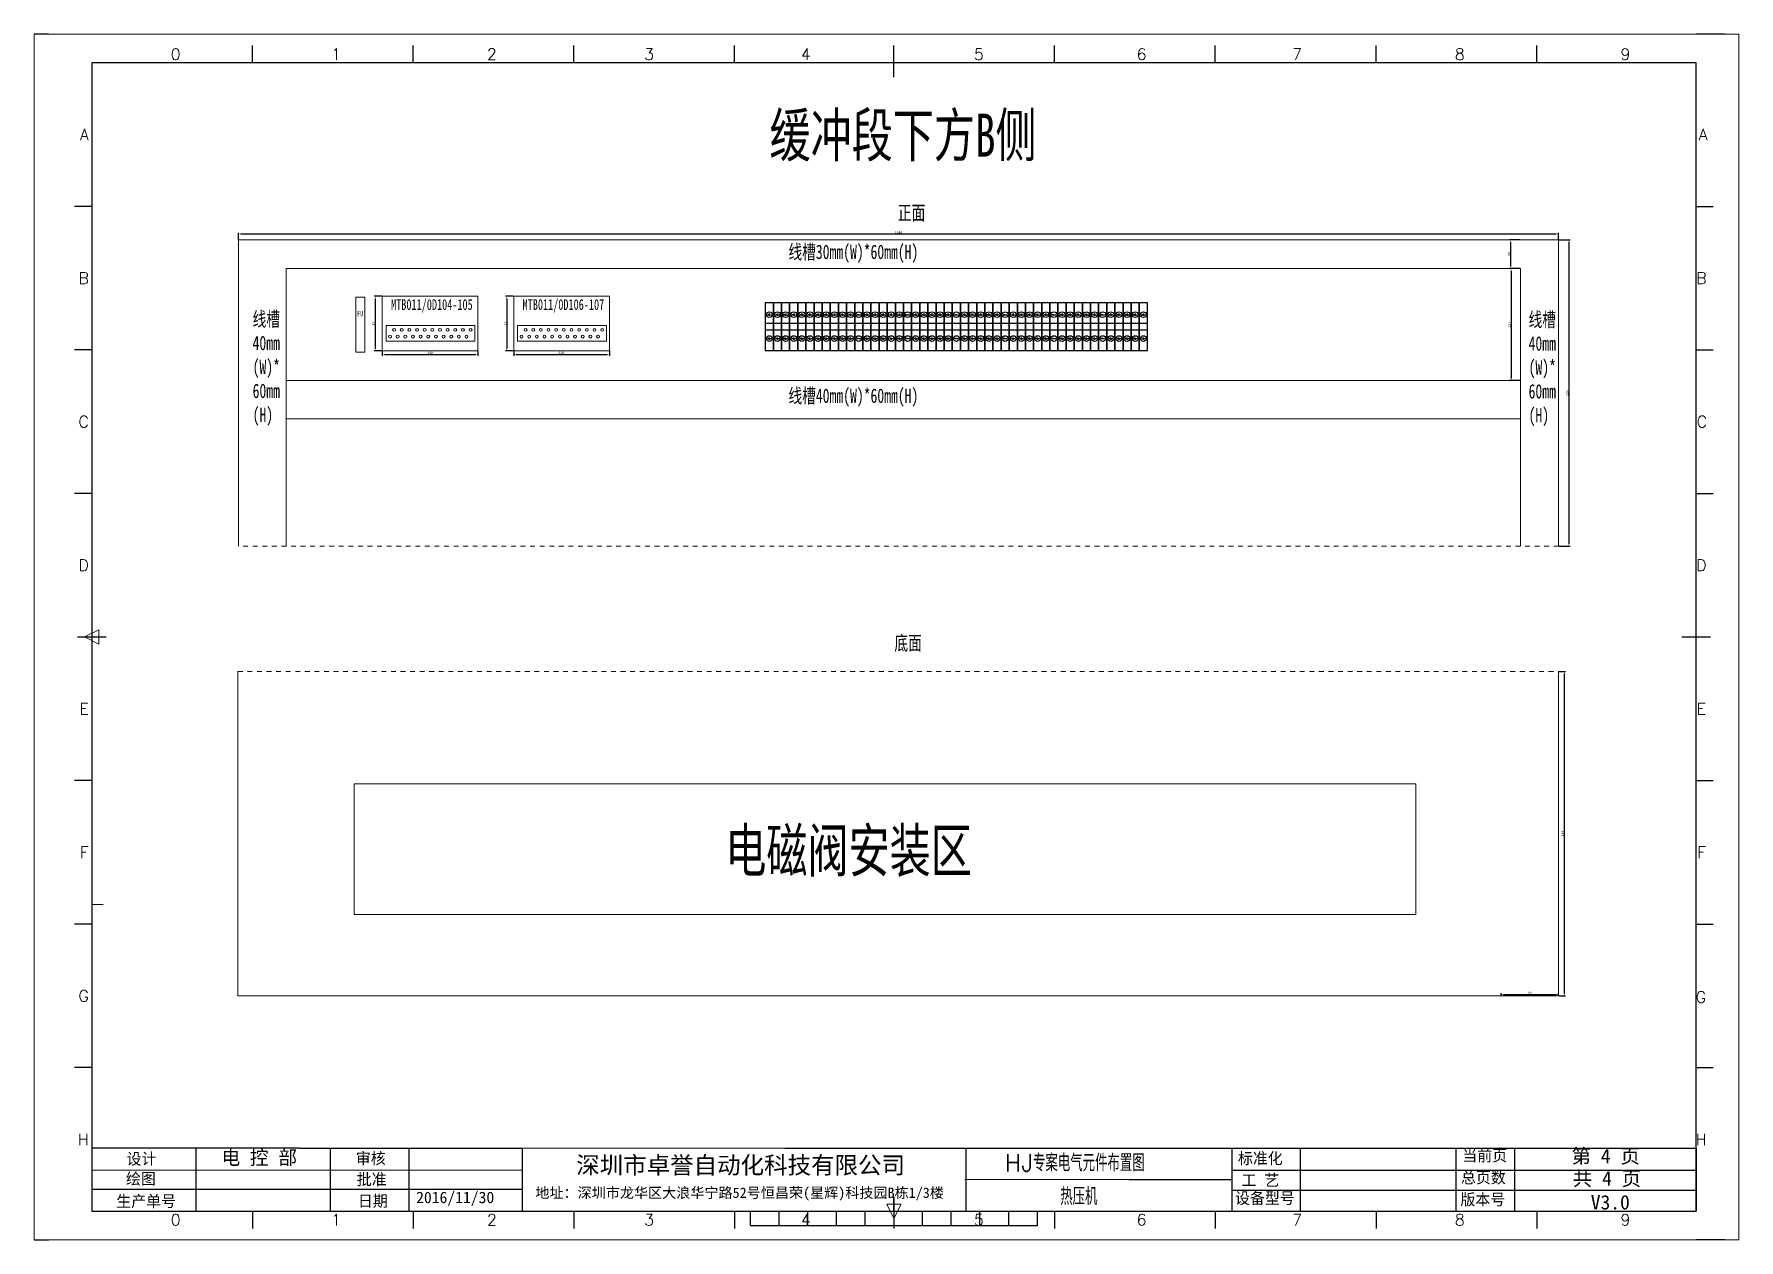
# Model space of a CAD drawing. Extents: x 35123 to 43919, y -4314 to -326.
# Drawn here: x 42137 to 43919, y -1586 to -326 of the extents above; entities that cross this region are included whole.
import ezdxf
from ezdxf.enums import TextEntityAlignment as Align

# ---------------------------------------------------------------- set-up
doc = ezdxf.new("R2010")
doc.units = 0
doc.header["$MEASUREMENT"] = 0
doc.linetypes.add('10', pattern=[20, 5, -5, 5, -5])
doc.layers.add('AE_BOR', color=1, linetype='Continuous')
doc.layers.add('细实线层', color=7, linetype='Continuous')
doc.styles.add('WD', font='romans.shx', dxfattribs={"bigfont": 'gbcbig.shx'})
doc.styles.add('宋', font='SimSun.ttf', dxfattribs={"width": 0.7})
doc.dimstyles.new('AM_ISO', dxfattribs={"dimtxt": 2.5, "dimasz": 2.5, "dimexe": 1.25, "dimexo": 0.5, "dimgap": 0.5, "dimtad": 1, "dimdsep": 46, "dimtxsty": 'Standard', "dimcen": 0, "dimclrd": 5, "dimclre": 5, "dimclrt": 1, "dimadec": 0, "dimazin": 2, "dimtp": 0.1, "dimtm": 0.1, "dimtfac": 0.71, "dimtmove": 0, "dimatfit": 3, "dimfxl": 1, "dimtfillclr": 6, "dimlwd": -1, "dimlwe": -1, "dimarcsym": 0})

msp = doc.modelspace()

# ---------------------------------------------------------------- texts
at = {"lineweight": 0, "attachment_point": 1, "style": '宋'}
for s, insert, char_height, width in [('缓冲段下方B侧', (42905.974, -409.365), 45, 555.59453), ('正面', (43040.157, -505.564), 15, 185.19818), ('线槽30mm(W)*60mm(H)', (42925.757, -546.343), 15, 185.19818), ('MTB011/0D104-105', (42510.389, -603.326), 11.2, 74.37029), ('MTB011/0D106-107', (42647.854, -603.326), 11.2, 74.37029), ('线槽\\P40mm\\P(W)*\\P60mm\\P(H)', (42365.648, -616.583), 15, 91.14982), ('FU', (42474.88, -615.556), 5.6, 37.18515), ('线槽\\P40mm\\P(W)*\\P60mm\\P(H)', (43699.407, -617.062), 15, 91.14982), ('线槽40mm(W)*60mm(H)', (42925.757, -696.702), 15, 185.19818), ('底面', (43036.55, -955.144), 15, 185.19818), ('电磁阀安装区', (42859.703, -1156.863), 45, 555.59453)]:
    msp.add_mtext(s, dxfattribs=dict(at, insert=insert, char_height=char_height, width=width))
at = {"ltscale": 2, "attachment_point": 1}
for s, insert, char_height, width in [('设计', (42233.931, -1495.603), 12, 58.03508), ('电 控 部', (42333.213, -1492.686), 15, 104.49408), ('审核', (42473.545, -1495.07), 12, 76.52238), ('{\\Fromans,gbcbig|c134;HJ专案电气元件布置图}', (43152.126, -1496.788), 18, 184.82999), ('标准化', (43395.611, -1495.078), 12, 70.01973), ('当前页', (43630.193, -1492.121), 12, 58.03508), ('{\\C256;绘图}', (42233.31, -1516.386), 12, 58.03508), ('总页数', (43628.755, -1515.167), 12, 58.03508), ('批准', (42474.541, -1517.05), 12, 76.52238), ('{\\Fromans,gbcbig|c134;热压机}', (43209.863, -1531.781), 18, 131.73846), ('工 艺', (43399.379, -1517.944), 12, 58.03508), ('生产单号', (42223.194, -1539.88), 12, 75.4601), ('日期', (42475.692, -1539.565), 12, 76.52238), ('2016/11/30', (42536.573, -1535.937), 12, 76.52238), ('设备型号', (43392.573, -1536.726), 12, 95.01614), ('版本号', (43628.138, -1538.095), 12, 58.03508)]:
    msp.add_mtext(s, dxfattribs=dict(at, insert=insert, char_height=char_height, width=width))
for s, insert, char_height, width, attachment_point in [('{\\fSimSun|b0|i0|c134|p2;深圳市卓誉自动化科技有限公司}', (42703.886, -1519.166), 18, 403.38831, 7), ('{\\fSimSun|b0|i0|c134|p2;第 }4 {\\fSimSun|b0|i0|c134|p2;页}', (43744.301, -1491.157), 15, 114.49053, 1), ('{\\fSimSun|b0|i0|c134|p2;共} 4 {\\fSimSun|b0|i0|c134|p2;页}', (43745.531, -1514.667), 15, 121.47732, 1), ('{\\fSimSun|b0|i0|c134|p2;地址：深圳市龙华区大浪华宁路52号恒昌荣(星辉)科技园B栋1/3楼}', (42661.167, -1545.321), 10.8, 473.59562, 7), ('V3.0', (43764.396, -1539.534), 15, 121.47732, 1)]:
    msp.add_mtext(s, dxfattribs=dict(insert=insert, char_height=char_height, width=width, attachment_point=attachment_point))

# ---------------------------------------------------------------- blocks, each defined once
blk = doc.blocks.new('gb_a2_a')
for p, q in [((584, 410), (25, 410)), ((25, 410), (25, 10)), ((584, 10), (584, 410)), ((25, 10), (584, 10))]:
    blk.add_line(p, q)
at = {"lineweight": 9, "ltscale": 0.1}
blk.add_line((25, 116.86), (29, 116.86), dxfattribs=at)
at = {"layer": 'AE_BOR', "lineweight": 30}
for p, q in [((10, 420), (4.93, 420)), ((594, 420), (584, 420)), ((4.93, 0), (10, 0)), ((594, 0), (584, 0))]:
    blk.add_line(p, q, dxfattribs=at)
at = {"layer": 'AE_BOR', "color": 1, "lineweight": 15}
for p, q in [((4.93, 420), (598.93, 420)), ((4.93, 0), (4.93, 420)), ((598.93, 420), (598.93, 0)), ((22.5, 210), (27.5, 212.5)), ((27.5, 207.5), (22.5, 210)), ((27.5, 212.5), (27.5, 207.5)), ((304.5, 7.5), (302, 12.5)), ((302, 12.5), (307, 12.5)), ((307, 12.5), (304.5, 7.5)), ((598.93, 0), (4.93, 0))]:
    blk.add_line(p, q, dxfattribs=at)
at = {"layer": 'AE_BOR'}
for p, q in [((81, 410), (81, 416)), ((137, 410), (137, 416)), ((193, 410), (193, 416)), ((249, 410), (249, 416)), ((304.5, 410), (304.5, 416)), ((360.5, 410), (360.5, 416)), ((416.5, 410), (416.5, 416)), ((472.5, 410), (472.5, 416)), ((528.5, 410), (528.5, 416)), ((25, 360), (19, 360)), ((584, 360), (590, 360)), ((25, 310), (19, 310)), ((584, 310), (590, 310)), ((25, 260), (19, 260)), ((584, 260), (590, 260)), ((25, 160), (19, 160)), ((584, 160), (590, 160)), ((25, 110), (19, 110)), ((584, 110), (590, 110)), ((25, 60), (19, 60)), ((584, 60), (590, 60)), ((81, 10), (81, 4)), ((137, 10), (137, 4)), ((193, 10), (193, 4)), ((249, 10), (249, 4)), ((304.5, 10), (304.5, 4)), ((360.5, 10), (360.5, 4)), ((416.5, 10), (416.5, 4)), ((472.5, 10), (472.5, 4)), ((528.5, 10), (528.5, 4))]:
    blk.add_line(p, q, dxfattribs=at)
at = {"layer": 'AE_BOR', "color": 2, "lineweight": 30}
for p, q in [((304.5, 405), (304.5, 415)), ((20, 210), (30, 210)), ((579, 210), (589, 210)), ((304.5, 10), (304.5, 15)), ((304.5, 15), (304.5, 5)), ((254.5, 5), (254.5, 10)), ((264.5, 5), (264.5, 10)), ((274.5, 5), (274.5, 10)), ((284.5, 5), (284.5, 10)), ((294.5, 5), (294.5, 10)), ((304.5, 10), (304.5, 5)), ((314.5, 5), (314.5, 10)), ((324.5, 5), (324.5, 10)), ((334.5, 5), (334.5, 10)), ((344.5, 5), (344.5, 10)), ((354.5, 5), (354.5, 10)), ((254.5, 5), (354.5, 5))]:
    blk.add_line(p, q, dxfattribs=at)
at = {"layer": 'AE_BOR', "style": 'WD'}
for s, p in [('0', (54.27, 411)), ('1', (110.12, 411)), ('2', (164.42, 411)), ('3', (219.22, 411)), ('4', (273.82, 411)), ('5', (334.12, 411)), ('6', (390.81, 411)), ('7', (445.01, 411)), ('8', (501.67, 411)), ('9', (559.4, 411)), ('0', (54.27, 5)), ('1', (110.12, 5)), ('2', (164.42, 5)), ('3', (219.22, 5)), ('4', (273.82, 5)), ('5', (334.12, 5)), ('6', (390.81, 5)), ('7', (445.01, 5)), ('8', (501.67, 5)), ('9', (559.4, 5))]:
    blk.add_text(s, height=4, dxfattribs=at).set_placement(p, align=Align.CENTER)
for s, p in [('A', (24, 385)), ('A', (588.05, 385)), ('B', (24, 335)), ('B', (587.67, 335)), ('C', (24, 285)), ('C', (587.86, 285)), ('D', (24, 235)), ('D', (587.67, 235)), ('E', (24, 185)), ('E', (587.48, 185)), ('F', (24, 135)), ('F', (587.48, 135)), ('F', (587.48, 135)), ('G', (24, 85)), ('G', (587.48, 84.56)), ('H', (24, 35)), ('H', (587.67, 35))]:
    blk.add_text(s, height=4, dxfattribs=at).set_placement(p, align=Align.MIDDLE_RIGHT)
blk = doc.blocks.new('*D93')
at = {"color": 5}
for p, q in [((42350.8, -540.9), (42350.8, -533.9)), ((43730.8, -540.9), (43730.8, -533.9)), ((42353.3, -535.1), (43728.3, -535.1))]:
    blk.add_line(p, q, dxfattribs=at)
at = {"color": 5, "lineweight": 0}
for points in [[(42353.3, -534.7), (42353.3, -535.5), (42350.8, -535.1)], [(43728.3, -534.7), (43728.3, -535.5), (43730.8, -535.1)]]:
    blk.add_solid(points, dxfattribs=at)
at = {"layer": 'Defpoints', "color": 0, "lineweight": 0}
for p in [(42350.8, -541.4), (43730.8, -535.1), (43730.8, -541.4)]:
    blk.add_point(p, dxfattribs=at)
at = {"color": 1, "lineweight": 0, "insert": (43040.8, -533.4), "char_height": 2.5, "attachment_point": 5}
blk.add_mtext('1380', dxfattribs=at)
blk = doc.blocks.new('*D94')
at = {"color": 5}
for p, q in [((43731.3, -541.4), (43742.8, -541.4)), ((43741.5, -543.9), (43741.5, -858.9)), ((43731.3, -861.4), (43742.8, -861.4))]:
    blk.add_line(p, q, dxfattribs=at)
at = {"color": 5, "lineweight": 0}
for points in [[(43741.1, -543.9), (43742, -543.9), (43741.5, -541.4)], [(43741.1, -858.9), (43742, -858.9), (43741.5, -861.4)]]:
    blk.add_solid(points, dxfattribs=at)
at = {"layer": 'Defpoints', "color": 0, "lineweight": 0}
for p in [(43730.8, -541.4), (43730.8, -861.4), (43741.5, -861.4)]:
    blk.add_point(p, dxfattribs=at)
at = {"color": 1, "lineweight": 0, "insert": (43739.8, -701.4), "char_height": 2.5, "attachment_point": 5, "rotation": 90}
blk.add_mtext('320', dxfattribs=at)
blk = doc.blocks.new('*D95')
at = {"color": 5}
for p, q in [((43731.3, -992.4), (43738, -992.4)), ((43736.7, -994.9), (43736.7, -1328.9)), ((43731.3, -1331.4), (43738, -1331.4))]:
    blk.add_line(p, q, dxfattribs=at)
at = {"color": 5, "lineweight": 0}
for points in [[(43736.3, -994.9), (43737.1, -994.9), (43736.7, -992.4)], [(43736.3, -1328.9), (43737.1, -1328.9), (43736.7, -1331.4)]]:
    blk.add_solid(points, dxfattribs=at)
at = {"layer": 'Defpoints', "color": 0, "lineweight": 0}
for p in [(43730.8, -992.4), (43730.8, -1331.4), (43736.7, -1331.4)]:
    blk.add_point(p, dxfattribs=at)
at = {"color": 1, "lineweight": 0, "insert": (43735, -1161.9), "char_height": 2.5, "attachment_point": 5, "rotation": 90}
blk.add_mtext('339', dxfattribs=at)
blk = doc.blocks.new('*D96')
at = {"color": 5}
for p, q in [((43670.8, -1330.9), (43670.8, -1328.5)), ((43673.3, -1329.8), (43728.3, -1329.8)), ((43730.8, -1330.9), (43730.8, -1328.5))]:
    blk.add_line(p, q, dxfattribs=at)
at = {"color": 5, "lineweight": 0}
for points in [[(43673.3, -1329.4), (43673.3, -1330.2), (43670.8, -1329.8)], [(43728.3, -1329.4), (43728.3, -1330.2), (43730.8, -1329.8)]]:
    blk.add_solid(points, dxfattribs=at)
at = {"layer": 'Defpoints', "color": 0, "lineweight": 0}
for p in [(43670.8, -1331.4), (43730.8, -1329.8), (43730.8, -1331.4)]:
    blk.add_point(p, dxfattribs=at)
at = {"color": 1, "lineweight": 0, "insert": (43700.8, -1328), "char_height": 2.5, "attachment_point": 5}
blk.add_mtext('60', dxfattribs=at)
blk = doc.blocks.new('*D97')
at = {"color": 5}
for p, q in [((43690.3, -571.4), (43679.8, -571.4)), ((43681.1, -573.9), (43681.1, -685.9)), ((43690.3, -688.4), (43679.8, -688.4))]:
    blk.add_line(p, q, dxfattribs=at)
at = {"color": 5, "lineweight": 0}
for points in [[(43680.6, -573.9), (43681.5, -573.9), (43681.1, -571.4)], [(43680.6, -685.9), (43681.5, -685.9), (43681.1, -688.4)]]:
    blk.add_solid(points, dxfattribs=at)
at = {"layer": 'Defpoints', "color": 0, "lineweight": 0}
for p in [(43690.8, -571.4), (43681.1, -688.4), (43690.8, -688.4)]:
    blk.add_point(p, dxfattribs=at)
at = {"color": 1, "lineweight": 0, "insert": (43679.3, -629.9), "char_height": 2.5, "attachment_point": 5, "rotation": 90}
blk.add_mtext('117', dxfattribs=at)
blk = doc.blocks.new('*D98')
at = {"color": 5}
for p, q in [((43690.3, -541.4), (43679.5, -541.4)), ((43680.8, -568.9), (43680.8, -543.9)), ((43690.3, -571.4), (43679.5, -571.4))]:
    blk.add_line(p, q, dxfattribs=at)
at = {"color": 5, "lineweight": 0}
for points in [[(43680.4, -543.9), (43681.2, -543.9), (43680.8, -541.4)], [(43680.4, -568.9), (43681.2, -568.9), (43680.8, -571.4)]]:
    blk.add_solid(points, dxfattribs=at)
at = {"layer": 'Defpoints', "color": 0, "lineweight": 0}
for p in [(43680.8, -541.4), (43690.8, -541.4), (43690.8, -571.4)]:
    blk.add_point(p, dxfattribs=at)
at = {"color": 1, "lineweight": 0, "insert": (43679, -556.4), "char_height": 2.5, "attachment_point": 5, "rotation": 90}
blk.add_mtext('30', dxfattribs=at)
blk = doc.blocks.new('*D195')
at = {"color": 5}
for p, q in [((42501.2, -657.8), (42501.2, -662.4)), ((42601.2, -657.8), (42601.2, -662.4)), ((42503.7, -661.1), (42598.7, -661.1))]:
    blk.add_line(p, q, dxfattribs=at)
at = {"color": 5, "lineweight": 0}
for points in [[(42503.7, -660.7), (42503.7, -661.6), (42501.2, -661.1)], [(42598.7, -660.7), (42598.7, -661.6), (42601.2, -661.1)]]:
    blk.add_solid(points, dxfattribs=at)
at = {"layer": 'Defpoints', "color": 0, "lineweight": 0}
for p in [(42501.2, -657.3), (42601.2, -657.3), (42601.2, -661.1)]:
    blk.add_point(p, dxfattribs=at)
at = {"color": 1, "lineweight": 0, "insert": (42551.2, -659.4), "char_height": 2.5, "attachment_point": 5}
blk.add_mtext('100', dxfattribs=at)
blk = doc.blocks.new('*D196')
at = {"layer": 'Defpoints', "color": 0, "lineweight": 0}
for p in [(42501.2, -600.3), (42493.8, -657.3), (42501.2, -657.3)]:
    blk.add_point(p, dxfattribs=at)
at = {"layer": '细实线层', "color": 5}
for p, q in [((42500.7, -600.3), (42492.6, -600.3)), ((42493.8, -602.8), (42493.8, -654.8)), ((42500.7, -657.3), (42492.6, -657.3))]:
    blk.add_line(p, q, dxfattribs=at)
at = {"layer": '细实线层', "color": 5, "lineweight": 0}
for points in [[(42493.4, -602.8), (42494.2, -602.8), (42493.8, -600.3)], [(42493.4, -654.8), (42494.2, -654.8), (42493.8, -657.3)]]:
    blk.add_solid(points, dxfattribs=at)
at = {"layer": '细实线层', "color": 1, "lineweight": 0, "insert": (42492.1, -628.8), "char_height": 2.5, "attachment_point": 5, "rotation": 90}
blk.add_mtext('57', dxfattribs=at)
blk = doc.blocks.new('*D197')
at = {"color": 5}
for p, q in [((42638.6, -657.8), (42638.6, -662.4)), ((42738.6, -657.8), (42738.6, -662.4)), ((42641.1, -661.1), (42736.1, -661.1))]:
    blk.add_line(p, q, dxfattribs=at)
at = {"color": 5, "lineweight": 0}
for points in [[(42641.1, -660.7), (42641.1, -661.6), (42638.6, -661.1)], [(42736.1, -660.7), (42736.1, -661.6), (42738.6, -661.1)]]:
    blk.add_solid(points, dxfattribs=at)
at = {"layer": 'Defpoints', "color": 0, "lineweight": 0}
for p in [(42638.6, -657.3), (42738.6, -657.3), (42738.6, -661.1)]:
    blk.add_point(p, dxfattribs=at)
at = {"color": 1, "lineweight": 0, "insert": (42688.6, -659.4), "char_height": 2.5, "attachment_point": 5}
blk.add_mtext('100', dxfattribs=at)
blk = doc.blocks.new('*D198')
at = {"layer": 'Defpoints', "color": 0, "lineweight": 0}
for p in [(42638.6, -600.3), (42631.3, -657.3), (42638.6, -657.3)]:
    blk.add_point(p, dxfattribs=at)
at = {"layer": '细实线层', "color": 5}
for p, q in [((42638.1, -600.3), (42630, -600.3)), ((42631.3, -602.8), (42631.3, -654.8)), ((42638.1, -657.3), (42630, -657.3))]:
    blk.add_line(p, q, dxfattribs=at)
at = {"layer": '细实线层', "color": 5, "lineweight": 0}
for points in [[(42630.9, -602.8), (42631.7, -602.8), (42631.3, -600.3)], [(42630.9, -654.8), (42631.7, -654.8), (42631.3, -657.3)]]:
    blk.add_solid(points, dxfattribs=at)
at = {"layer": '细实线层', "color": 1, "lineweight": 0, "insert": (42629.5, -628.8), "char_height": 2.5, "attachment_point": 5, "rotation": 90}
blk.add_mtext('57', dxfattribs=at)

# ---------------------------------------------------------------- dimensions: what is measured, and where the dimension line sits
at = {"lineweight": 0}
for base, p1, p2, picture, middle in [((43730.824, -535.133), (42350.824, -541.415), (43730.824, -541.415), '*D93', (43040.824, -533.383)), ((42601.183, -661.145), (42501.183, -657.335), (42601.183, -657.335), '*D195', (42551.183, -659.395)), ((42738.648, -661.145), (42638.648, -657.335), (42738.648, -657.335), '*D197', (42688.648, -659.395)), ((43730.824, -1329.78), (43670.824, -1331.352), (43730.824, -1331.352), '*D96', (43700.824, -1328.03))]:
    dim = msp.add_linear_dim(base=base, p1=p1, p2=p2, dimstyle='AM_ISO', dxfattribs=at)
    dim.commit()
    dim.dimension.update_dxf_attribs({"geometry": picture, "text_midpoint": middle})
for base, p1, p2, picture, middle in [((43680.779, -541.415), (43690.824, -571.415), (43690.824, -541.415), '*D98', (43679.029, -556.415)), ((43741.548, -861.415), (43730.824, -541.415), (43730.824, -861.415), '*D94', (43739.798, -701.415)), ((43681.066, -688.419), (43690.824, -571.415), (43690.824, -688.419), '*D97', (43679.316, -629.917)), ((43736.71, -1331.352), (43730.824, -992.352), (43730.824, -1331.352), '*D95', (43734.96, -1161.852))]:
    dim = msp.add_linear_dim(base=base, p1=p1, p2=p2, angle=90, dimstyle='AM_ISO', dxfattribs=at)
    dim.commit()
    dim.dimension.update_dxf_attribs({"geometry": picture, "text_midpoint": middle})
at = {"layer": '细实线层', "lineweight": 0}
for base, p1, p2, picture, middle in [((42493.824, -657.335), (42501.183, -600.335), (42501.183, -657.335), '*D196', (42492.074, -628.835)), ((42631.289, -657.335), (42638.648, -600.335), (42638.648, -657.335), '*D198', (42629.539, -628.835))]:
    dim = msp.add_linear_dim(base=base, p1=p1, p2=p2, angle=90, dimstyle='AM_ISO', dxfattribs=at)
    dim.commit()
    dim.dimension.update_dxf_attribs({"geometry": picture, "text_midpoint": middle})

# ---------------------------------------------------------------- linework, layer by layer
at = {"lineweight": 0}
for p, q in [((42350.824, -541.415), (43730.824, -541.415)), ((42350.824, -861.415), (42350.824, -541.415)), ((42350.824, -541.415), (42350.824, -861.415)), ((43730.824, -541.415), (43730.824, -861.415)), ((42400.824, -571.415), (43690.824, -571.415)), ((42400.824, -571.415), (42400.824, -861.415)), ((43690.824, -571.415), (43690.824, -861.415)), ((42601.183, -600.335), (42501.183, -600.335)), ((42501.183, -600.335), (42501.183, -650.335)), ((42601.183, -657.335), (42601.183, -600.335)), ((42738.648, -600.335), (42638.648, -600.335)), ((42638.648, -600.335), (42638.648, -650.335)), ((42738.648, -657.335), (42738.648, -600.335)), ((42501.183, -657.335), (42601.183, -657.335)), ((42638.648, -657.335), (42738.648, -657.335)), ((42400.824, -688.419), (43690.824, -688.419)), ((42400.824, -728.419), (43690.824, -728.419)), ((42350.324, -992.352), (42350.324, -1331.352)), ((43730.824, -992.352), (43730.824, -1331.352)), ((43730.824, -1331.352), (42350.324, -1331.352)), ((42650.324, -1331.352), (42350.324, -1331.352))]:
    msp.add_line(p, q, dxfattribs=at)
for p, q in [((42905.758, -619.501), (42903.758, -619.501)), ((42903.758, -619.501), (42907.758, -619.501)), ((42905.758, -619.501), (42905.758, -618.301)), ((42905.758, -618.301), (42905.758, -620.701)), ((42914.258, -619.501), (42912.258, -619.501)), ((42912.258, -619.501), (42916.258, -619.501)), ((42914.258, -619.501), (42914.258, -618.301)), ((42914.258, -618.301), (42914.258, -620.701)), ((42922.758, -619.501), (42920.758, -619.501)), ((42920.758, -619.501), (42924.758, -619.501)), ((42922.758, -619.501), (42922.758, -618.301)), ((42922.758, -618.301), (42922.758, -620.701)), ((42931.258, -619.501), (42929.258, -619.501)), ((42929.258, -619.501), (42933.258, -619.501)), ((42931.258, -619.501), (42931.258, -618.301)), ((42931.258, -618.301), (42931.258, -620.701)), ((42939.758, -619.501), (42937.758, -619.501)), ((42937.758, -619.501), (42941.758, -619.501)), ((42939.758, -619.501), (42939.758, -618.301)), ((42939.758, -618.301), (42939.758, -620.701)), ((42948.258, -619.501), (42946.258, -619.501)), ((42946.258, -619.501), (42950.258, -619.501)), ((42948.258, -619.501), (42948.258, -618.301)), ((42948.258, -618.301), (42948.258, -620.701)), ((42956.758, -619.501), (42954.758, -619.501)), ((42954.758, -619.501), (42958.758, -619.501)), ((42956.758, -619.501), (42956.758, -618.301)), ((42956.758, -618.301), (42956.758, -620.701)), ((42965.258, -619.501), (42963.258, -619.501)), ((42963.258, -619.501), (42967.258, -619.501)), ((42965.258, -619.501), (42965.258, -618.301)), ((42965.258, -618.301), (42965.258, -620.701)), ((42973.758, -619.501), (42971.758, -619.501)), ((42971.758, -619.501), (42975.758, -619.501)), ((42973.758, -619.501), (42973.758, -618.301)), ((42973.758, -618.301), (42973.758, -620.701)), ((42982.258, -619.501), (42980.258, -619.501)), ((42980.258, -619.501), (42984.258, -619.501)), ((42982.258, -619.501), (42982.258, -618.301)), ((42982.258, -618.301), (42982.258, -620.701)), ((42990.758, -619.501), (42988.758, -619.501)), ((42988.758, -619.501), (42992.758, -619.501)), ((42990.758, -619.501), (42990.758, -618.301)), ((42990.758, -618.301), (42990.758, -620.701)), ((42999.258, -619.501), (42997.258, -619.501)), ((42997.258, -619.501), (43001.258, -619.501)), ((43007.758, -619.501), (43005.758, -619.501)), ((43005.758, -619.501), (43009.758, -619.501)), ((43007.758, -619.501), (43007.758, -618.301)), ((43007.758, -618.301), (43007.758, -620.701)), ((43016.258, -619.501), (43014.258, -619.501)), ((43014.258, -619.501), (43018.258, -619.501)), ((43016.258, -619.501), (43016.258, -618.301)), ((43016.258, -618.301), (43016.258, -620.701)), ((43024.758, -619.501), (43022.758, -619.501)), ((43022.758, -619.501), (43026.758, -619.501)), ((43024.758, -619.501), (43024.758, -618.301)), ((43024.758, -618.301), (43024.758, -620.701)), ((43033.258, -619.501), (43031.258, -619.501)), ((43031.258, -619.501), (43035.258, -619.501)), ((43033.258, -619.501), (43033.258, -618.301)), ((43033.258, -618.301), (43033.258, -620.701)), ((43041.758, -619.501), (43039.758, -619.501)), ((43039.758, -619.501), (43043.758, -619.501)), ((43041.758, -619.501), (43041.758, -618.301)), ((43041.758, -618.301), (43041.758, -620.701)), ((43050.258, -619.501), (43048.258, -619.501)), ((43048.258, -619.501), (43052.258, -619.501)), ((43058.758, -619.501), (43056.758, -619.501)), ((43056.758, -619.501), (43060.758, -619.501)), ((43058.758, -619.501), (43058.758, -618.301)), ((43058.758, -618.301), (43058.758, -620.701)), ((43067.258, -619.501), (43065.258, -619.501)), ((43065.258, -619.501), (43069.258, -619.501)), ((43067.258, -619.501), (43067.258, -618.301)), ((43067.258, -618.301), (43067.258, -620.701)), ((43075.758, -619.501), (43073.758, -619.501)), ((43073.758, -619.501), (43077.758, -619.501)), ((43075.758, -619.501), (43075.758, -618.301)), ((43075.758, -618.301), (43075.758, -620.701)), ((43084.258, -619.501), (43082.258, -619.501)), ((43082.258, -619.501), (43086.258, -619.501)), ((43084.258, -619.501), (43084.258, -618.301)), ((43084.258, -618.301), (43084.258, -620.701)), ((43092.758, -619.501), (43090.758, -619.501)), ((43090.758, -619.501), (43094.758, -619.501)), ((43092.758, -619.501), (43092.758, -618.301)), ((43092.758, -618.301), (43092.758, -620.701)), ((43101.258, -619.501), (43099.258, -619.501)), ((43099.258, -619.501), (43103.258, -619.501)), ((43109.758, -619.501), (43107.758, -619.501)), ((43107.758, -619.501), (43111.758, -619.501)), ((43109.758, -619.501), (43109.758, -618.301)), ((43109.758, -618.301), (43109.758, -620.701)), ((43118.258, -619.501), (43116.258, -619.501)), ((43116.258, -619.501), (43120.258, -619.501)), ((43118.258, -619.501), (43118.258, -618.301)), ((43118.258, -618.301), (43118.258, -620.701)), ((43126.758, -619.501), (43124.758, -619.501)), ((43124.758, -619.501), (43128.758, -619.501)), ((43126.758, -619.501), (43126.758, -618.301)), ((43126.758, -618.301), (43126.758, -620.701)), ((43135.258, -619.501), (43133.258, -619.501)), ((43133.258, -619.501), (43137.258, -619.501)), ((43135.258, -619.501), (43135.258, -618.301)), ((43135.258, -618.301), (43135.258, -620.701)), ((43143.758, -619.501), (43141.758, -619.501)), ((43141.758, -619.501), (43145.758, -619.501)), ((43143.758, -619.501), (43143.758, -618.301)), ((43143.758, -618.301), (43143.758, -620.701)), ((43152.258, -619.501), (43150.258, -619.501)), ((43150.258, -619.501), (43154.258, -619.501)), ((43160.758, -619.501), (43158.758, -619.501)), ((43158.758, -619.501), (43162.758, -619.501)), ((43160.758, -619.501), (43160.758, -618.301)), ((43160.758, -618.301), (43160.758, -620.701)), ((43169.258, -619.501), (43167.258, -619.501)), ((43167.258, -619.501), (43171.258, -619.501)), ((43169.258, -619.501), (43169.258, -618.301)), ((43169.258, -618.301), (43169.258, -620.701)), ((43177.758, -619.501), (43175.758, -619.501)), ((43175.758, -619.501), (43179.758, -619.501)), ((43177.758, -619.501), (43177.758, -618.301)), ((43177.758, -618.301), (43177.758, -620.701)), ((43186.258, -619.501), (43184.258, -619.501)), ((43184.258, -619.501), (43188.258, -619.501)), ((43186.258, -619.501), (43186.258, -618.301)), ((43186.258, -618.301), (43186.258, -620.701)), ((43194.758, -619.501), (43192.758, -619.501)), ((43192.758, -619.501), (43196.758, -619.501)), ((43194.758, -619.501), (43194.758, -618.301)), ((43194.758, -618.301), (43194.758, -620.701)), ((43203.258, -619.501), (43201.258, -619.501)), ((43201.258, -619.501), (43205.258, -619.501)), ((43211.758, -619.501), (43209.758, -619.501)), ((43209.758, -619.501), (43213.758, -619.501)), ((43211.758, -619.501), (43211.758, -618.301)), ((43211.758, -618.301), (43211.758, -620.701)), ((43220.258, -619.501), (43218.258, -619.501)), ((43218.258, -619.501), (43222.258, -619.501)), ((43220.258, -619.501), (43220.258, -618.301)), ((43220.258, -618.301), (43220.258, -620.701)), ((43228.758, -619.501), (43226.758, -619.501)), ((43226.758, -619.501), (43230.758, -619.501)), ((43228.758, -619.501), (43228.758, -618.301)), ((43228.758, -618.301), (43228.758, -620.701)), ((43237.258, -619.501), (43235.258, -619.501)), ((43235.258, -619.501), (43239.258, -619.501)), ((43237.258, -619.501), (43237.258, -618.301)), ((43237.258, -618.301), (43237.258, -620.701)), ((43245.758, -619.501), (43243.758, -619.501)), ((43243.758, -619.501), (43247.758, -619.501)), ((43245.758, -619.501), (43245.758, -618.301)), ((43245.758, -618.301), (43245.758, -620.701)), ((43254.258, -619.501), (43252.258, -619.501)), ((43252.258, -619.501), (43256.258, -619.501)), ((43262.758, -619.501), (43260.758, -619.501)), ((43260.758, -619.501), (43264.758, -619.501)), ((43262.758, -619.501), (43262.758, -618.301)), ((43262.758, -618.301), (43262.758, -620.701)), ((43271.258, -619.501), (43269.258, -619.501)), ((43269.258, -619.501), (43273.258, -619.501)), ((43271.258, -619.501), (43271.258, -618.301)), ((43271.258, -618.301), (43271.258, -620.701)), ((43279.758, -619.501), (43277.758, -619.501)), ((43277.758, -619.501), (43281.758, -619.501)), ((43279.758, -619.501), (43279.758, -618.301)), ((43279.758, -618.301), (43279.758, -620.701)), ((43288.258, -619.501), (43286.258, -619.501)), ((43286.258, -619.501), (43290.258, -619.501)), ((43288.258, -619.501), (43288.258, -618.301)), ((43288.258, -618.301), (43288.258, -620.701)), ((43296.758, -619.501), (43294.758, -619.501)), ((43294.758, -619.501), (43298.758, -619.501)), ((43296.758, -619.501), (43296.758, -618.301)), ((43296.758, -618.301), (43296.758, -620.701)), ((42901.508, -628.501), (43301.008, -628.501)), ((42901.508, -635.501), (43301.008, -635.501)), ((42905.758, -644.501), (42903.758, -644.501)), ((42903.758, -644.501), (42907.758, -644.501)), ((42905.758, -645.701), (42905.758, -643.301)), ((42905.758, -644.501), (42905.758, -645.701)), ((42914.258, -644.501), (42912.258, -644.501)), ((42912.258, -644.501), (42916.258, -644.501)), ((42914.258, -645.701), (42914.258, -643.301)), ((42914.258, -644.501), (42914.258, -645.701)), ((42922.758, -644.501), (42920.758, -644.501)), ((42920.758, -644.501), (42924.758, -644.501)), ((42922.758, -645.701), (42922.758, -643.301)), ((42922.758, -644.501), (42922.758, -645.701)), ((42931.258, -644.501), (42929.258, -644.501)), ((42929.258, -644.501), (42933.258, -644.501)), ((42931.258, -645.701), (42931.258, -643.301)), ((42931.258, -644.501), (42931.258, -645.701)), ((42939.758, -644.501), (42937.758, -644.501)), ((42937.758, -644.501), (42941.758, -644.501)), ((42939.758, -645.701), (42939.758, -643.301)), ((42939.758, -644.501), (42939.758, -645.701)), ((42948.258, -644.501), (42946.258, -644.501)), ((42946.258, -644.501), (42950.258, -644.501)), ((42948.258, -645.701), (42948.258, -643.301)), ((42948.258, -644.501), (42948.258, -645.701)), ((42956.758, -644.501), (42954.758, -644.501)), ((42954.758, -644.501), (42958.758, -644.501)), ((42956.758, -645.701), (42956.758, -643.301)), ((42956.758, -644.501), (42956.758, -645.701)), ((42965.258, -644.501), (42963.258, -644.501)), ((42963.258, -644.501), (42967.258, -644.501)), ((42965.258, -645.701), (42965.258, -643.301)), ((42965.258, -644.501), (42965.258, -645.701)), ((42973.758, -644.501), (42971.758, -644.501)), ((42971.758, -644.501), (42975.758, -644.501)), ((42973.758, -645.701), (42973.758, -643.301)), ((42973.758, -644.501), (42973.758, -645.701)), ((42982.258, -644.501), (42980.258, -644.501)), ((42980.258, -644.501), (42984.258, -644.501)), ((42982.258, -645.701), (42982.258, -643.301)), ((42982.258, -644.501), (42982.258, -645.701)), ((42990.758, -644.501), (42988.758, -644.501)), ((42988.758, -644.501), (42992.758, -644.501)), ((42990.758, -645.701), (42990.758, -643.301)), ((42990.758, -644.501), (42990.758, -645.701)), ((42999.258, -644.501), (42997.258, -644.501)), ((42997.258, -644.501), (43001.258, -644.501)), ((43007.758, -644.501), (43005.758, -644.501)), ((43005.758, -644.501), (43009.758, -644.501)), ((43007.758, -645.701), (43007.758, -643.301)), ((43007.758, -644.501), (43007.758, -645.701)), ((43016.258, -644.501), (43014.258, -644.501)), ((43014.258, -644.501), (43018.258, -644.501)), ((43016.258, -645.701), (43016.258, -643.301)), ((43016.258, -644.501), (43016.258, -645.701)), ((43024.758, -644.501), (43022.758, -644.501)), ((43022.758, -644.501), (43026.758, -644.501)), ((43024.758, -645.701), (43024.758, -643.301)), ((43024.758, -644.501), (43024.758, -645.701)), ((43033.258, -644.501), (43031.258, -644.501)), ((43031.258, -644.501), (43035.258, -644.501)), ((43033.258, -645.701), (43033.258, -643.301)), ((43033.258, -644.501), (43033.258, -645.701)), ((43041.758, -644.501), (43039.758, -644.501)), ((43039.758, -644.501), (43043.758, -644.501)), ((43041.758, -645.701), (43041.758, -643.301)), ((43041.758, -644.501), (43041.758, -645.701)), ((43050.258, -644.501), (43048.258, -644.501)), ((43048.258, -644.501), (43052.258, -644.501)), ((43058.758, -644.501), (43056.758, -644.501)), ((43056.758, -644.501), (43060.758, -644.501)), ((43058.758, -645.701), (43058.758, -643.301)), ((43058.758, -644.501), (43058.758, -645.701)), ((43067.258, -644.501), (43065.258, -644.501)), ((43065.258, -644.501), (43069.258, -644.501)), ((43067.258, -645.701), (43067.258, -643.301)), ((43067.258, -644.501), (43067.258, -645.701)), ((43075.758, -644.501), (43073.758, -644.501)), ((43073.758, -644.501), (43077.758, -644.501)), ((43075.758, -645.701), (43075.758, -643.301)), ((43075.758, -644.501), (43075.758, -645.701)), ((43084.258, -644.501), (43082.258, -644.501)), ((43082.258, -644.501), (43086.258, -644.501)), ((43084.258, -645.701), (43084.258, -643.301)), ((43084.258, -644.501), (43084.258, -645.701)), ((43092.758, -644.501), (43090.758, -644.501)), ((43090.758, -644.501), (43094.758, -644.501)), ((43092.758, -645.701), (43092.758, -643.301)), ((43092.758, -644.501), (43092.758, -645.701)), ((43101.258, -644.501), (43099.258, -644.501)), ((43099.258, -644.501), (43103.258, -644.501)), ((43109.758, -644.501), (43107.758, -644.501)), ((43107.758, -644.501), (43111.758, -644.501)), ((43109.758, -645.701), (43109.758, -643.301)), ((43109.758, -644.501), (43109.758, -645.701)), ((43118.258, -644.501), (43116.258, -644.501)), ((43116.258, -644.501), (43120.258, -644.501)), ((43118.258, -645.701), (43118.258, -643.301)), ((43118.258, -644.501), (43118.258, -645.701)), ((43126.758, -644.501), (43124.758, -644.501)), ((43124.758, -644.501), (43128.758, -644.501)), ((43126.758, -645.701), (43126.758, -643.301)), ((43126.758, -644.501), (43126.758, -645.701)), ((43135.258, -644.501), (43133.258, -644.501)), ((43133.258, -644.501), (43137.258, -644.501)), ((43135.258, -645.701), (43135.258, -643.301)), ((43135.258, -644.501), (43135.258, -645.701)), ((43143.758, -644.501), (43141.758, -644.501)), ((43141.758, -644.501), (43145.758, -644.501)), ((43143.758, -645.701), (43143.758, -643.301)), ((43143.758, -644.501), (43143.758, -645.701)), ((43152.258, -644.501), (43150.258, -644.501)), ((43150.258, -644.501), (43154.258, -644.501)), ((43160.758, -644.501), (43158.758, -644.501)), ((43158.758, -644.501), (43162.758, -644.501)), ((43160.758, -645.701), (43160.758, -643.301)), ((43160.758, -644.501), (43160.758, -645.701)), ((43169.258, -644.501), (43167.258, -644.501)), ((43167.258, -644.501), (43171.258, -644.501)), ((43169.258, -645.701), (43169.258, -643.301)), ((43169.258, -644.501), (43169.258, -645.701)), ((43177.758, -644.501), (43175.758, -644.501)), ((43175.758, -644.501), (43179.758, -644.501)), ((43177.758, -645.701), (43177.758, -643.301)), ((43177.758, -644.501), (43177.758, -645.701)), ((43186.258, -644.501), (43184.258, -644.501)), ((43184.258, -644.501), (43188.258, -644.501)), ((43186.258, -645.701), (43186.258, -643.301)), ((43186.258, -644.501), (43186.258, -645.701)), ((43194.758, -644.501), (43192.758, -644.501)), ((43192.758, -644.501), (43196.758, -644.501)), ((43194.758, -645.701), (43194.758, -643.301)), ((43194.758, -644.501), (43194.758, -645.701)), ((43203.258, -644.501), (43201.258, -644.501)), ((43201.258, -644.501), (43205.258, -644.501)), ((43211.758, -644.501), (43209.758, -644.501)), ((43209.758, -644.501), (43213.758, -644.501)), ((43211.758, -645.701), (43211.758, -643.301)), ((43211.758, -644.501), (43211.758, -645.701)), ((43220.258, -644.501), (43218.258, -644.501)), ((43218.258, -644.501), (43222.258, -644.501)), ((43220.258, -645.701), (43220.258, -643.301)), ((43220.258, -644.501), (43220.258, -645.701)), ((43228.758, -644.501), (43226.758, -644.501)), ((43226.758, -644.501), (43230.758, -644.501)), ((43228.758, -645.701), (43228.758, -643.301)), ((43228.758, -644.501), (43228.758, -645.701)), ((43237.258, -644.501), (43235.258, -644.501)), ((43235.258, -644.501), (43239.258, -644.501)), ((43237.258, -645.701), (43237.258, -643.301)), ((43237.258, -644.501), (43237.258, -645.701)), ((43245.758, -644.501), (43243.758, -644.501)), ((43243.758, -644.501), (43247.758, -644.501)), ((43245.758, -645.701), (43245.758, -643.301)), ((43245.758, -644.501), (43245.758, -645.701)), ((43254.258, -644.501), (43252.258, -644.501)), ((43252.258, -644.501), (43256.258, -644.501)), ((43262.758, -644.501), (43260.758, -644.501)), ((43260.758, -644.501), (43264.758, -644.501)), ((43262.758, -645.701), (43262.758, -643.301)), ((43262.758, -644.501), (43262.758, -645.701)), ((43271.258, -644.501), (43269.258, -644.501)), ((43269.258, -644.501), (43273.258, -644.501)), ((43271.258, -645.701), (43271.258, -643.301)), ((43271.258, -644.501), (43271.258, -645.701)), ((43279.758, -644.501), (43277.758, -644.501)), ((43277.758, -644.501), (43281.758, -644.501)), ((43279.758, -645.701), (43279.758, -643.301)), ((43279.758, -644.501), (43279.758, -645.701)), ((43288.258, -644.501), (43286.258, -644.501)), ((43286.258, -644.501), (43290.258, -644.501)), ((43288.258, -645.701), (43288.258, -643.301)), ((43288.258, -644.501), (43288.258, -645.701)), ((43296.758, -644.501), (43294.758, -644.501)), ((43294.758, -644.501), (43298.758, -644.501)), ((43296.758, -645.701), (43296.758, -643.301)), ((43296.758, -644.501), (43296.758, -645.701)), ((42414.742, -1490.335), (42197.449, -1490.335)), ((42197.449, -1490.335), (42197.449, -1556.326)), ((42306.27, -1490.335), (42306.27, -1556.326)), ((42414.742, -1490.335), (42647.575, -1490.335)), ((42446.556, -1490.335), (42446.556, -1556.326)), ((42528.894, -1490.335), (42528.894, -1556.335)), ((42647.575, -1490.335), (42647.575, -1556.326)), ((42922.049, -1490.335), (43281.749, -1490.335)), ((43111.245, -1490.335), (43111.245, -1556.326)), ((43281.749, -1490.335), (43694.462, -1490.335)), ((43389.132, -1490.335), (43389.132, -1556.326)), ((43623.299, -1490.335), (43623.299, -1556.326)), ((43694.462, -1490.335), (43874.449, -1490.335)), ((43874.449, -1490.335), (43874.449, -1556.326)), ((43281.749, -1523.335), (43389.04, -1523.335)), ((42197.449, -1556.326), (43874.449, -1556.326))]:
    msp.add_line(p, q)
at = {"linetype": '10', "lineweight": 0}
for p, q in [((43730.824, -861.415), (42350.824, -861.415)), ((42350.324, -992.352), (43731.324, -992.352))]:
    msp.add_line(p, q, dxfattribs=at)
at = {"lineweight": 9, "ltscale": 0.1}
for p, q in [((42647.575, -1490.335), (42922.049, -1490.335)), ((43110.14, -1523.335), (43281.749, -1523.335))]:
    msp.add_line(p, q, dxfattribs=at)
at = {"ltscale": 2}
for p, q in [((43460.796, -1490.335), (43460.796, -1556.326)), ((43684.542, -1490.335), (43684.542, -1556.326)), ((42197.449, -1513.386), (42647.575, -1513.206)), ((43389.378, -1513.6), (43874.449, -1513.411)), ((42197.449, -1533.479), (42647.575, -1533.479)), ((43389.04, -1534.496), (43874.449, -1534.496))]:
    msp.add_line(p, q, dxfattribs=at)
at = {"linetype": 'Continuous'}
for points in [[(42901.508, -657.001), (42910.008, -657.001), (42910.008, -607.001), (42901.508, -607.001)], [(42910.008, -657.001), (42918.508, -657.001), (42918.508, -607.001), (42910.008, -607.001)], [(42918.508, -657.001), (42927.008, -657.001), (42927.008, -607.001), (42918.508, -607.001)], [(42927.008, -657.001), (42935.508, -657.001), (42935.508, -607.001), (42927.008, -607.001)], [(42935.508, -657.001), (42944.008, -657.001), (42944.008, -607.001), (42935.508, -607.001)], [(42944.008, -657.001), (42952.508, -657.001), (42952.508, -607.001), (42944.008, -607.001)], [(42952.508, -657.001), (42961.008, -657.001), (42961.008, -607.001), (42952.508, -607.001)], [(42961.008, -657.001), (42969.508, -657.001), (42969.508, -607.001), (42961.008, -607.001)], [(42969.508, -657.001), (42978.008, -657.001), (42978.008, -607.001), (42969.508, -607.001)], [(42978.008, -657.001), (42986.508, -657.001), (42986.508, -607.001), (42978.008, -607.001)], [(42986.508, -657.001), (42995.008, -657.001), (42995.008, -607.001), (42986.508, -607.001)], [(42995.008, -657.001), (43003.508, -657.001), (43003.508, -607.001), (42995.008, -607.001)], [(43003.508, -657.001), (43012.008, -657.001), (43012.008, -607.001), (43003.508, -607.001)], [(43012.008, -657.001), (43020.508, -657.001), (43020.508, -607.001), (43012.008, -607.001)], [(43020.508, -657.001), (43029.008, -657.001), (43029.008, -607.001), (43020.508, -607.001)], [(43029.008, -657.001), (43037.508, -657.001), (43037.508, -607.001), (43029.008, -607.001)], [(43037.508, -657.001), (43046.008, -657.001), (43046.008, -607.001), (43037.508, -607.001)], [(43046.008, -657.001), (43054.508, -657.001), (43054.508, -607.001), (43046.008, -607.001)], [(43054.508, -657.001), (43063.008, -657.001), (43063.008, -607.001), (43054.508, -607.001)], [(43063.008, -657.001), (43071.508, -657.001), (43071.508, -607.001), (43063.008, -607.001)], [(43071.508, -657.001), (43080.008, -657.001), (43080.008, -607.001), (43071.508, -607.001)], [(43080.008, -657.001), (43088.508, -657.001), (43088.508, -607.001), (43080.008, -607.001)], [(43088.508, -657.001), (43097.008, -657.001), (43097.008, -607.001), (43088.508, -607.001)], [(43097.008, -657.001), (43105.508, -657.001), (43105.508, -607.001), (43097.008, -607.001)], [(43105.508, -657.001), (43114.008, -657.001), (43114.008, -607.001), (43105.508, -607.001)], [(43114.008, -657.001), (43122.508, -657.001), (43122.508, -607.001), (43114.008, -607.001)], [(43122.508, -657.001), (43131.008, -657.001), (43131.008, -607.001), (43122.508, -607.001)], [(43131.008, -657.001), (43139.508, -657.001), (43139.508, -607.001), (43131.008, -607.001)], [(43139.508, -657.001), (43148.008, -657.001), (43148.008, -607.001), (43139.508, -607.001)], [(43148.008, -657.001), (43156.508, -657.001), (43156.508, -607.001), (43148.008, -607.001)], [(43156.508, -657.001), (43165.008, -657.001), (43165.008, -607.001), (43156.508, -607.001)], [(43165.008, -657.001), (43173.508, -657.001), (43173.508, -607.001), (43165.008, -607.001)], [(43173.508, -657.001), (43182.008, -657.001), (43182.008, -607.001), (43173.508, -607.001)], [(43182.008, -657.001), (43190.508, -657.001), (43190.508, -607.001), (43182.008, -607.001)], [(43190.508, -657.001), (43199.008, -657.001), (43199.008, -607.001), (43190.508, -607.001)], [(43199.008, -657.001), (43207.508, -657.001), (43207.508, -607.001), (43199.008, -607.001)], [(43207.508, -657.001), (43216.008, -657.001), (43216.008, -607.001), (43207.508, -607.001)], [(43216.008, -657.001), (43224.508, -657.001), (43224.508, -607.001), (43216.008, -607.001)], [(43224.508, -657.001), (43233.008, -657.001), (43233.008, -607.001), (43224.508, -607.001)], [(43233.008, -657.001), (43241.508, -657.001), (43241.508, -607.001), (43233.008, -607.001)], [(43241.508, -657.001), (43250.008, -657.001), (43250.008, -607.001), (43241.508, -607.001)], [(43250.008, -657.001), (43258.508, -657.001), (43258.508, -607.001), (43250.008, -607.001)], [(43258.508, -657.001), (43267.008, -657.001), (43267.008, -607.001), (43258.508, -607.001)], [(43267.008, -657.001), (43275.508, -657.001), (43275.508, -607.001), (43267.008, -607.001)], [(43275.508, -657.001), (43284.008, -657.001), (43284.008, -607.001), (43275.508, -607.001)], [(43284.008, -657.001), (43292.508, -657.001), (43292.508, -607.001), (43284.008, -607.001)], [(43292.508, -657.001), (43301.008, -657.001), (43301.008, -607.001), (43292.508, -607.001)]]:
    msp.add_lwpolyline(points, close=True, dxfattribs=at)
at = {"lineweight": 0}
msp.add_lwpolyline([(42471.93, -1109.809), (43581.508, -1109.809), (43581.508, -1246.461), (42471.93, -1246.461)], close=True, dxfattribs=at)
for centre in [(42905.758, -619.501), (42914.258, -619.501), (42922.758, -619.501), (42931.258, -619.501), (42939.758, -619.501), (42948.258, -619.501), (42956.758, -619.501), (42965.258, -619.501), (42973.758, -619.501), (42982.258, -619.501), (42990.758, -619.501), (42999.258, -619.501), (43007.758, -619.501), (43016.258, -619.501), (43024.758, -619.501), (43033.258, -619.501), (43041.758, -619.501), (43050.258, -619.501), (43058.758, -619.501), (43067.258, -619.501), (43075.758, -619.501), (43084.258, -619.501), (43092.758, -619.501), (43101.258, -619.501), (43109.758, -619.501), (43118.258, -619.501), (43126.758, -619.501), (43135.258, -619.501), (43143.758, -619.501), (43152.258, -619.501), (43160.758, -619.501), (43169.258, -619.501), (43177.758, -619.501), (43186.258, -619.501), (43194.758, -619.501), (43203.258, -619.501), (43211.758, -619.501), (43220.258, -619.501), (43228.758, -619.501), (43237.258, -619.501), (43245.758, -619.501), (43254.258, -619.501), (43262.758, -619.501), (43271.258, -619.501), (43279.758, -619.501), (43288.258, -619.501), (43296.758, -619.501), (42905.758, -644.501), (42914.258, -644.501), (42922.758, -644.501), (42931.258, -644.501), (42939.758, -644.501), (42948.258, -644.501), (42956.758, -644.501), (42965.258, -644.501), (42973.758, -644.501), (42982.258, -644.501), (42990.758, -644.501), (42999.258, -644.501), (43007.758, -644.501), (43016.258, -644.501), (43024.758, -644.501), (43033.258, -644.501), (43041.758, -644.501), (43050.258, -644.501), (43058.758, -644.501), (43067.258, -644.501), (43075.758, -644.501), (43084.258, -644.501), (43092.758, -644.501), (43101.258, -644.501), (43109.758, -644.501), (43118.258, -644.501), (43126.758, -644.501), (43135.258, -644.501), (43143.758, -644.501), (43152.258, -644.501), (43160.758, -644.501), (43169.258, -644.501), (43177.758, -644.501), (43186.258, -644.501), (43194.758, -644.501), (43203.258, -644.501), (43211.758, -644.501), (43220.258, -644.501), (43228.758, -644.501), (43237.258, -644.501), (43245.758, -644.501), (43254.258, -644.501), (43262.758, -644.501), (43271.258, -644.501), (43279.758, -644.501), (43288.258, -644.501), (43296.758, -644.501)]:
    msp.add_circle(centre, 3)
for centre in [(42509.278, -642.459), (42513.521, -635.395), (42517.278, -642.459), (42521.521, -635.395), (42525.278, -642.459), (42529.521, -635.395), (42533.278, -642.459), (42537.521, -635.395), (42541.278, -642.459), (42545.521, -635.395), (42549.278, -642.459), (42553.521, -635.395), (42557.278, -642.459), (42561.521, -635.395), (42565.278, -642.459), (42569.521, -635.395), (42573.278, -642.459), (42577.521, -635.395), (42581.278, -642.459), (42585.521, -635.395), (42589.278, -642.459), (42593.521, -635.395), (42646.744, -642.459), (42650.986, -635.395), (42654.744, -642.459), (42658.986, -635.395), (42662.744, -642.459), (42666.986, -635.395), (42670.744, -642.459), (42674.986, -635.395), (42678.744, -642.459), (42682.986, -635.395), (42686.744, -642.459), (42690.986, -635.395), (42694.744, -642.459), (42698.986, -635.395), (42702.744, -642.459), (42706.986, -635.395), (42710.744, -642.459), (42714.986, -635.395), (42718.744, -642.459), (42722.986, -635.395), (42726.744, -642.459), (42730.986, -635.395)]:
    msp.add_circle(centre, 1.504, dxfattribs=at)
at = {"layer": '细实线层', "lineweight": 0}
for p, q in [((42501.183, -600.335), (42501.183, -657.335)), ((42638.648, -600.335), (42638.648, -657.335)), ((42505.195, -630.745), (42598.046, -630.745)), ((42505.195, -647.211), (42505.195, -630.745)), ((42598.046, -630.745), (42598.046, -647.211)), ((42642.661, -630.745), (42735.511, -630.745)), ((42642.661, -647.211), (42642.661, -630.745)), ((42735.511, -630.745), (42735.511, -647.211)), ((42598.046, -647.211), (42505.195, -647.211)), ((42735.511, -647.211), (42642.661, -647.211))]:
    msp.add_line(p, q, dxfattribs=at)
msp.add_lwpolyline([(42473.454, -601.189), (42483.043, -601.189), (42483.043, -658.673), (42473.454, -658.673)], close=True, dxfattribs=at)

# ---------------------------------------------------------------- block references
at = {"xscale": 3, "yscale": 3, "zscale": 3}
msp.add_blockref('gb_a2_a', (42122.449, -1586.326), dxfattribs=at)

msp.set_redraw_order([(e.dxf.handle, doc.entitydb.next_handle()) for e in msp.query("TEXT MTEXT ATTDEF DIMENSION ARC_DIMENSION")])  # texts and dimensions are drawn at this point

doc.saveas('drawing.dxf')
